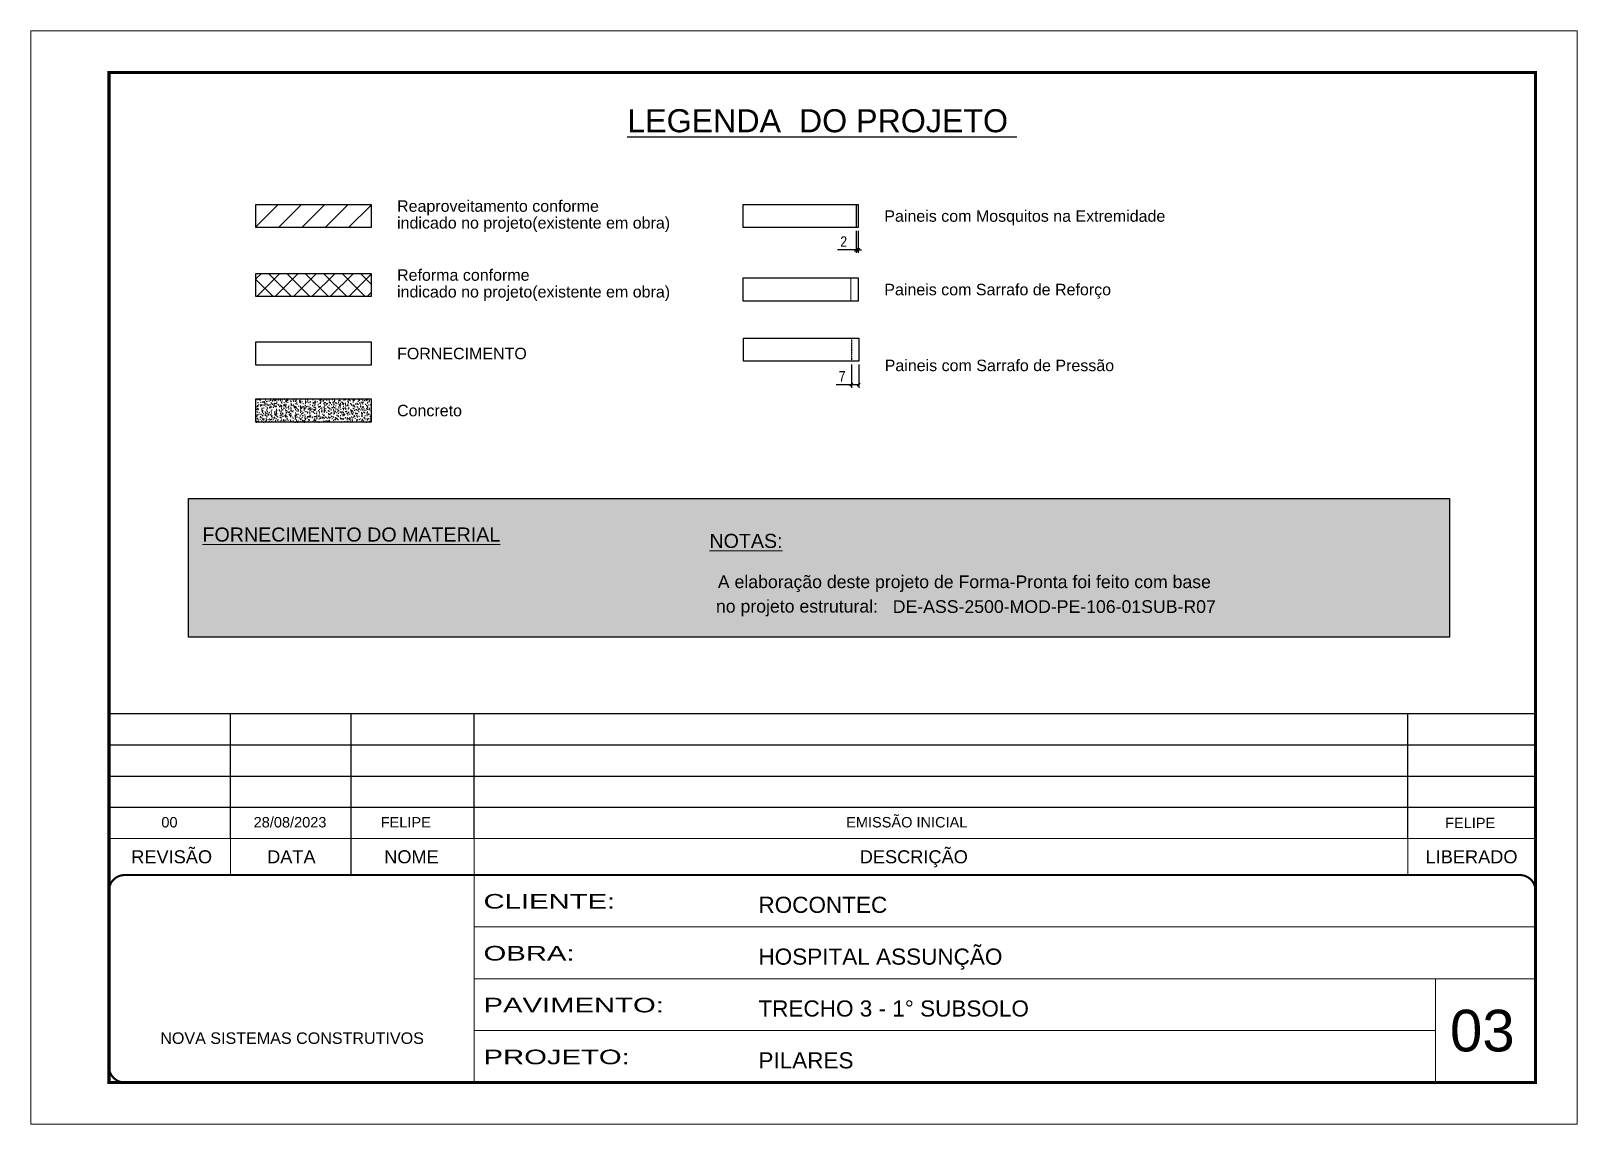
# Model space of a CAD drawing. Extents: x 2102 to 8383, y -13264 to 2718.
# Drawn here: x 5286 to 6771, y 1668 to 2718 of the extents above; entities that cross this region are included whole.
import ezdxf
from ezdxf.enums import TextEntityAlignment as Align

# ---------------------------------------------------------------- set-up
doc = ezdxf.new("R2010")
doc.units = 0
for name, pattern in [('CONTINUO', [0]), ('DASHED', [0.75, 0.5, -0.25]), ('HIDDEN', [0.375, 0.25, -0.125])]:
    doc.linetypes.add(name, pattern=pattern)
for name, color, linetype, lineweight in [('CARIMBO', 255, 'Continuous', 9), ('Folhas', 255, 'Continuous', 9), ('Hachura', 251, 'Continuous', 9), ('SARRAFO DE PRESSAO', 251, 'DASHED', 9)]:
    doc.layers.add(name, color=color, linetype=linetype, lineweight=lineweight)
for name, color, linetype in [('COTA', 241, 'Continuous'), ('cotas', 4, 'Continuous'), ('Painéis', 200, 'Continuous'), ('SARR_2.2x7', 40, 'Continuous')]:
    doc.layers.add(name, color=color, linetype=linetype)
doc.layers.add('Demarcação 2', color=7, linetype='Continuous', lineweight=9, true_color=0xe0e0e0)
doc.styles.add('ARIAL', font='arial.ttf')
doc.styles.add('COTA TECNICA-50', font='techl___.ttf', dxfattribs={"height": 10})
doc.styles.add('Tecnologia', font='')
doc.styles.get('Tecnologia').set_extended_font_data('Forgotten Futurist')
doc.dimstyles.new('COTA PAINEL-50', dxfattribs={"dimtxt": 10, "dimasz": 3, "dimexe": 3, "dimexo": 3, "dimgap": 3, "dimtad": 1, "dimdec": 1, "dimzin": 12, "dimdsep": 46, "dimtxsty": 'COTA TECNICA-50', "dimblk1": 'OBLIQUE', "dimblk2": 'OBLIQUE', "dimsah": 1, "dimcen": 0.9, "dimclrd": 4, "dimclre": 4, "dimclrt": 240, "dimadec": 1, "dimazin": 3, "dimtfac": 1, "dimtdec": 1, "dimtmove": 0, "dimatfit": 3, "dimfxl": 1, "dimtolj": 1, "dimtzin": 12, "dimarcsym": 0})

msp = doc.modelspace()

# ---------------------------------------------------------------- texts
at = {"color": 0, "linetype": 'Continuous', "ltscale": 5, "style": 'ARIAL'}
msp.add_text('%%ULEGENDA  DO PROJETO ', height=22.1184, dxfattribs=at).set_placement((6045.7, 2620.28), align=Align.CENTER)
at = {"style": 'ARIAL'}
for s, p in [('REVISÃO', (5420.97, 1924.35)), ('DATA', (5535.94, 1924.35)), ('NOME', (5651.3, 1924.35)), ('DESCRIÇÃO', (6133.75, 1924.35)), ('LIBERADO', (6669.43, 1924.35))]:
    msp.add_text(s, height=12.5, dxfattribs=at).set_placement(p, align=Align.MIDDLE_CENTER)
at = {"layer": 'CARIMBO', "style": 'ARIAL'}
for s, p in [('Reaproveitamento conforme ', (5637.45, 2549.38)), ('indicado no projeto(existente em obra)', (5637.45, 2533.29)), ('Paineis com Mosquitos na Extremidade', (6105.42, 2539.8)), ('Reforma conforme ', (5637.45, 2483.14)), ('indicado no projeto(existente em obra)', (5637.45, 2467.05)), ('Paineis com Sarrafo de Reforço', (6105.42, 2469.2)), ('FORNECIMENTO', (5637.45, 2407.76)), ('Paineis com Sarrafo de Pressão', (6105.79, 2396.31)), ('Concreto', (5637.45, 2352.96))]:
    msp.add_text(s, height=11, dxfattribs=at).set_placement(p, align=Align.MIDDLE_LEFT)
at = {"layer": 'CARIMBO', "color": 5, "style": 'ARIAL'}
for s, height, p in [('%%UFORNECIMENTO DO MATERIAL', 13.5, (5450.56, 2227.14)), ('%%UNOTAS:', 13.5, (5937.46, 2221.02)), ('  A elaboração deste projeto de Forma-Pronta foi feito com base', 12.15, (5936.1, 2182.41)), ('  no projeto estrutural:', 12.15, (5934.28, 2158.93))]:
    msp.add_text(s, height=height, dxfattribs=at).set_placement(p)
at = {"layer": 'CARIMBO', "color": 1, "style": 'ARIAL'}
msp.add_text('DE-ASS-2500-MOD-PE-106-01SUB-R07', height=12.15, dxfattribs=at).set_placement((6113.51, 2158.6))
at = {"layer": 'CARIMBO', "style": 'ARIAL'}
for s, p in [('00', (5411.05, 1952.53)), ('28/08/2023', (5499.7, 1952.53)), ('FELIPE', (5621.73, 1952.53)), ('EMISSÃO INICIAL', (6068.78, 1952.53))]:
    msp.add_text(s, height=10, dxfattribs=at).set_placement(p)
at = {"layer": 'CARIMBO', "color": 7, "style": 'ARIAL'}
msp.add_text('03', height=40, dxfattribs=at).set_placement((6648.7, 1737.4))
at = {"layer": 'CARIMBO', "style": 'ARIAL'}
msp.add_attdef('FELIPE', text='', height=10, dxfattribs=at).set_placement((6668.14, 1956.85), align=Align.MIDDLE_CENTER)

# ---------------------------------------------------------------- blocks, each defined once
blk = doc.blocks.new('_Oblique')
at = {"color": 0, "linetype": 'ByBlock', "lineweight": -2}
blk.add_line((-0.5, -0.5), (0.5, 0.5), dxfattribs=at)
blk = doc.blocks.new('*D190')
at = {"layer": 'cotas', "color": 4, "lineweight": -2, "transparency": 16777216}
for p, q in [((6078.4, 2525.7), (6078.4, 2504.3)), ((6080.4, 2525.7), (6080.4, 2504.3)), ((6078.4, 2507.3), (6060.3, 2507.3)), ((6080.4, 2507.3), (6078.4, 2507.3)), ((6080.4, 2507.3), (6083.4, 2507.3))]:
    blk.add_line(p, q, dxfattribs=at)
at = {"layer": 'Defpoints', "color": 0, "transparency": 16777216}
for p in [(6078.4, 2528.7), (6080.4, 2528.7), (6078.4, 2507.3)]:
    blk.add_point(p, dxfattribs=at)
at = {"layer": 'cotas', "color": 4, "lineweight": -2, "transparency": 16777216, "xscale": 3, "yscale": 3, "zscale": 3}
blk.add_blockref('_Oblique', (6078.4, 2507.3), dxfattribs=at)
at = {"layer": 'cotas', "color": 4, "lineweight": -2, "transparency": 16777216, "xscale": 3, "yscale": 3, "zscale": 3, "rotation": 180}
blk.add_blockref('_Oblique', (6080.4, 2507.3), dxfattribs=at)
at = {"layer": 'cotas', "color": 240, "transparency": 16777216, "insert": (6066.4, 2515.3), "char_height": 10, "attachment_point": 5, "style": 'COTA TECNICA-50'}
blk.add_mtext('\\A1;2', dxfattribs=at)
blk = doc.blocks.new('*D191')
at = {"layer": 'cotas', "color": 4, "lineweight": -2, "transparency": 16777216}
for p, q in [((6073.8, 2397.2), (6073.8, 2374.8)), ((6080.8, 2397.2), (6080.8, 2374.8)), ((6073.8, 2377.8), (6059.1, 2377.8)), ((6080.8, 2377.8), (6073.8, 2377.8))]:
    blk.add_line(p, q, dxfattribs=at)
at = {"layer": 'Defpoints', "color": 0, "transparency": 16777216}
for p in [(6073.8, 2400.2), (6080.8, 2400.2), (6073.8, 2377.8)]:
    blk.add_point(p, dxfattribs=at)
at = {"layer": 'cotas', "color": 4, "lineweight": -2, "transparency": 16777216, "xscale": 3, "yscale": 3, "zscale": 3, "rotation": 180}
blk.add_blockref('_Oblique', (6073.8, 2377.8), dxfattribs=at)
at = {"layer": 'cotas', "color": 4, "lineweight": -2, "transparency": 16777216, "xscale": 3, "yscale": 3, "zscale": 3}
blk.add_blockref('_Oblique', (6080.8, 2377.8), dxfattribs=at)
at = {"layer": 'cotas', "color": 240, "transparency": 16777216, "insert": (6064.9, 2385.8), "char_height": 10, "attachment_point": 5, "style": 'COTA TECNICA-50'}
blk.add_mtext('\\A1;7', dxfattribs=at)
blk = doc.blocks.new('9999999999')
at = {"color": 30, "linetype": 'CONTINUO'}
for p, q in [((98564.6, 34230.2), (98564.6, 34429.4)), ((98564.6, 34379.6), (99584, 34379.6)), ((98564.6, 34329.8), (99488, 34329.8)), ((99584, 34329.8), (99488, 34329.8)), ((99488, 34329.8), (99488, 34230.2)), ((98564.6, 34280), (99488, 34280))]:
    blk.add_line(p, q, dxfattribs=at)
at = {"color": 30, "linetype": 'CONTINUO', "const_width": 2}
blk.add_lwpolyline([(99584, 34230.2), (99584, 34414.4, 0.414214), (99569, 34429.4), (98229, 34429.4, 0.414214), (98214, 34414.4), (98214, 34245.2, 0.414214), (98229, 34230.2), (99584, 34230.2)], format="xyb", dxfattribs=at)
at = {"layer": 'Folhas'}
blk.add_lwpolyline([(98139, 34190.2), (99624, 34190.2), (99624, 35240.2), (98139, 35240.2)], close=True, dxfattribs=at)
at = {"layer": 'Folhas', "color": 30, "const_width": 3}
blk.add_lwpolyline([(98214, 34230.2), (99584, 34230.2), (99584, 35200.2), (98214, 35200.2)], close=True, dxfattribs=at)
at = {"color": 7, "linetype": 'Continuous', "ltscale": 5, "style": 'ARIAL'}
for s, height, p in [('ROCONTEC', 15.48, (98837.7, 34393.1)), ('HOSPITAL ASSUNÇÃO', 15.483, (98837.7, 34343.3)), ('TRECHO 3 - 1° SUBSOLO', 15.483, (98837.7, 34293.5)), ('NOVA SISTEMAS CONSTRUTIVOS', 11.059, (98263.2, 34267.2)), ('PILARES', 15.48, (98837.7, 34243.7))]:
    blk.add_text(s, height=height, dxfattribs=at).set_placement(p)
at = {"layer": 'Folhas', "color": 7, "style": 'Tecnologia', "width": 1.5}
for s, p in [('CLIENTE:', (98573.7, 34397.2)), ('OBRA:', (98573.7, 34347.3)), ('PAVIMENTO:', (98573.7, 34297.5)), ('PROJETO:', (98573.7, 34247.7))]:
    blk.add_text(s, height=14, dxfattribs=at).set_placement(p)

# ---------------------------------------------------------------- dimensions: what is measured, and where the dimension line sits
at = {"layer": 'cotas'}
for base, p1, p2, picture, middle in [((6078.42, 2507.25), (6080.42, 2528.67), (6078.42, 2528.67), '*D190', (6066.37, 2515.25)), ((6073.79, 2377.76), (6080.79, 2400.24), (6073.79, 2400.24), '*D191', (6064.92, 2385.83))]:
    dim = msp.add_linear_dim(base=base, p1=p1, p2=p2, dimstyle='COTA PAINEL-50', dxfattribs=at)
    dim.commit()
    dim.dimension.update_dxf_attribs({"geometry": picture, "text_midpoint": middle})

# ---------------------------------------------------------------- hatches: boundary and pattern name
at = {"layer": 'COTA', "linetype": 'ByBlock'}
h = msp.add_hatch(dxfattribs=at)
h.set_pattern_fill('AR-CONC', color=256, scale=0.9, style=0)
h.set_pattern_definition([(50, (-92853.194, -32522.6026), (6.45534164, -0.56476921), [0.675, -7.425]), (355, (-92853.194, -32522.6026), (-1.248762, 6.7697292), [0.54, -5.94]), (100.4514445, (-92852.656, -32522.6497), (5.20657962, 6.20495992), [0.57366173, -6.310279]), (46.1842, (-92853.194, -32520.8026), (9.605172, -1.4896735), [1.0125, -11.1375]), (96.635635, (-92852.394, -32520.927), (8.4119575, 8.7670674), [0.8604931, -9.4654238]), (351.184164, (-92853.194, -32520.803), (8.4119575, 8.7670674), [0.81, -8.91]), (21, (-92852.294, -32521.2526), (5.37216347, -3.62357002), [0.675, -7.425]), (326, (-92852.294, -32521.2526), (2.189838, 6.5263504), [0.54, -5.94]), (71.451445, (-92851.8465, -32521.5546), (7.5620014, 2.90278038), [0.5736617, -6.310279]), (37.5, (-92853.1942, -32522.6026), (0.1094387, 2.996044684), [0, -5.868, 0, -6.03, 0, -5.9625]), (7.5, (-92853.1942, -32522.6026), (2.36762584, 3.54970541), [0, -3.438, 0, -5.733, 0, -2.2725]), (327.5, (-92855.2012, -32522.6026), (4.804401926, -0.202993846), [0, -2.25, 0, -7.02, 0, -9.315]), (317.5, (-92856.101, -32522.6026), (5.24867552, 0.90094484), [0, -2.925, 0, -4.662, 0, -6.615])])
h.paths.add_polyline_path([(5612.45, 2341.83), (5612.45, 2364.08), (5501.88, 2364.08), (5501.88, 2341.83)])
at = {"layer": 'Demarcação 2'}
h = msp.add_hatch(color=8, dxfattribs=at)
h.set_gradient(color1=(112, 112, 112), one_color=1, tint=1, name='SPHERICAL')
h.paths.add_polyline_path([(5437.12, 2268.36), (6648.38, 2268.36), (6648.38, 2135.35), (5437.12, 2135.35)])
at = {"layer": 'Hachura', "linetype": 'ByBlock'}
h = msp.add_hatch(dxfattribs=at)
h.set_pattern_fill('ANSI31', color=256, scale=5)
h.set_pattern_definition([(45, (-126918.716, -32522.603), (-11.2253202, 11.2253202), [])])
h.paths.add_polyline_path([(5612.45, 2550.92), (5501.88, 2550.92), (5501.88, 2528.67), (5612.45, 2528.67)])
h = msp.add_hatch(dxfattribs=at)
h.set_pattern_fill('ANSI37', color=256, scale=100)
h.set_pattern_definition([(45, (-111648.244, -32522.603), (-8.8388348, 8.8388348), []), (135, (-111648.244, -32522.603), (-8.8388348, -8.8388348), [])])
h.paths.add_polyline_path([(5612.45, 2484.69), (5501.88, 2484.69), (5501.88, 2462.44), (5612.45, 2462.44)])

# ---------------------------------------------------------------- linework, layer by layer
at = {"color": 30}
for p, q in [((5360.78, 2061.85), (6730.78, 2061.85)), ((5477.55, 1941.85), (5477.55, 2061.85)), ((5593.21, 1941.85), (5593.21, 2061.85)), ((5711.37, 1941.85), (5711.37, 2061.85)), ((6608.13, 1941.85), (6608.13, 2061.85)), ((5360.78, 2031.85), (6730.78, 2031.85)), ((5360.78, 2001.85), (6730.78, 2001.85)), ((5360.78, 1971.85), (6730.78, 1971.85))]:
    msp.add_line(p, q, dxfattribs=at)
msp.add_lwpolyline([(5437.12, 2268.36), (6648.38, 2268.36), (6648.38, 2135.35), (5437.12, 2135.35)], close=True, dxfattribs=at)
at = {"color": 30, "const_width": 1}
for points in [[(5360.78, 1941.85), (6730.78, 1941.85)], [(5477.55, 1941.85), (5477.55, 1906.85)], [(5593.21, 1941.85), (5593.21, 1906.85)], [(5711.37, 1941.85), (5711.37, 1906.85)], [(6608.13, 1941.85), (6608.13, 1906.85)]]:
    msp.add_lwpolyline(points, dxfattribs=at)
at = {"layer": 'COTA', "linetype": 'ByBlock'}
msp.add_lwpolyline([(5501.88, 2364.08), (5612.45, 2364.08), (5612.45, 2341.83), (5501.88, 2341.83)], close=True, dxfattribs=at)
at = {"layer": 'Painéis'}
msp.add_line((6078.42, 2550.92), (6078.42, 2528.67), dxfattribs=at)
for points in [[(5501.88, 2550.92), (5612.45, 2550.92), (5612.45, 2528.67), (5501.88, 2528.67)], [(5969.85, 2550.92), (6080.42, 2550.92), (6080.42, 2528.67), (5969.85, 2528.67)], [(5501.88, 2484.69), (5612.45, 2484.69), (5612.45, 2462.44), (5501.88, 2462.44)], [(5969.85, 2480.32), (6080.42, 2480.32), (6080.42, 2458.07), (5969.85, 2458.07)], [(5970.22, 2422.49), (6080.79, 2422.49), (6080.79, 2400.24), (5970.22, 2400.24)], [(5501.88, 2418.89), (5612.45, 2418.89), (5612.45, 2396.63), (5501.88, 2396.63)]]:
    msp.add_lwpolyline(points, close=True, dxfattribs=at)
at = {"layer": 'SARR_2.2x7', "linetype": 'HIDDEN'}
msp.add_line((6073.79, 2422.49), (6073.79, 2400.24), dxfattribs=at)
at = {"layer": 'SARRAFO DE PRESSAO'}
for p, q in [((6073.42, 2480.32), (6076.92, 2480.32)), ((6073.42, 2480.32), (6073.42, 2458.07)), ((6080.42, 2480.32), (6076.92, 2480.32)), ((6080.42, 2480.32), (6080.42, 2458.07)), ((6073.42, 2458.07), (6076.92, 2458.07)), ((6080.42, 2458.07), (6076.92, 2458.07))]:
    msp.add_line(p, q, dxfattribs=at)

# ---------------------------------------------------------------- block references
at = {"layer": 'SARRAFO DE PRESSAO', "color": 6, "linetype": 'ByBlock'}
msp.add_blockref('9999999999', (-92853.19, -32522.6), dxfattribs=at)

msp.set_redraw_order([(e.dxf.handle, doc.entitydb.next_handle()) for e in msp.query("TEXT MTEXT ATTDEF DIMENSION ARC_DIMENSION")])  # texts and dimensions are drawn at this point

doc.saveas('drawing.dxf')
